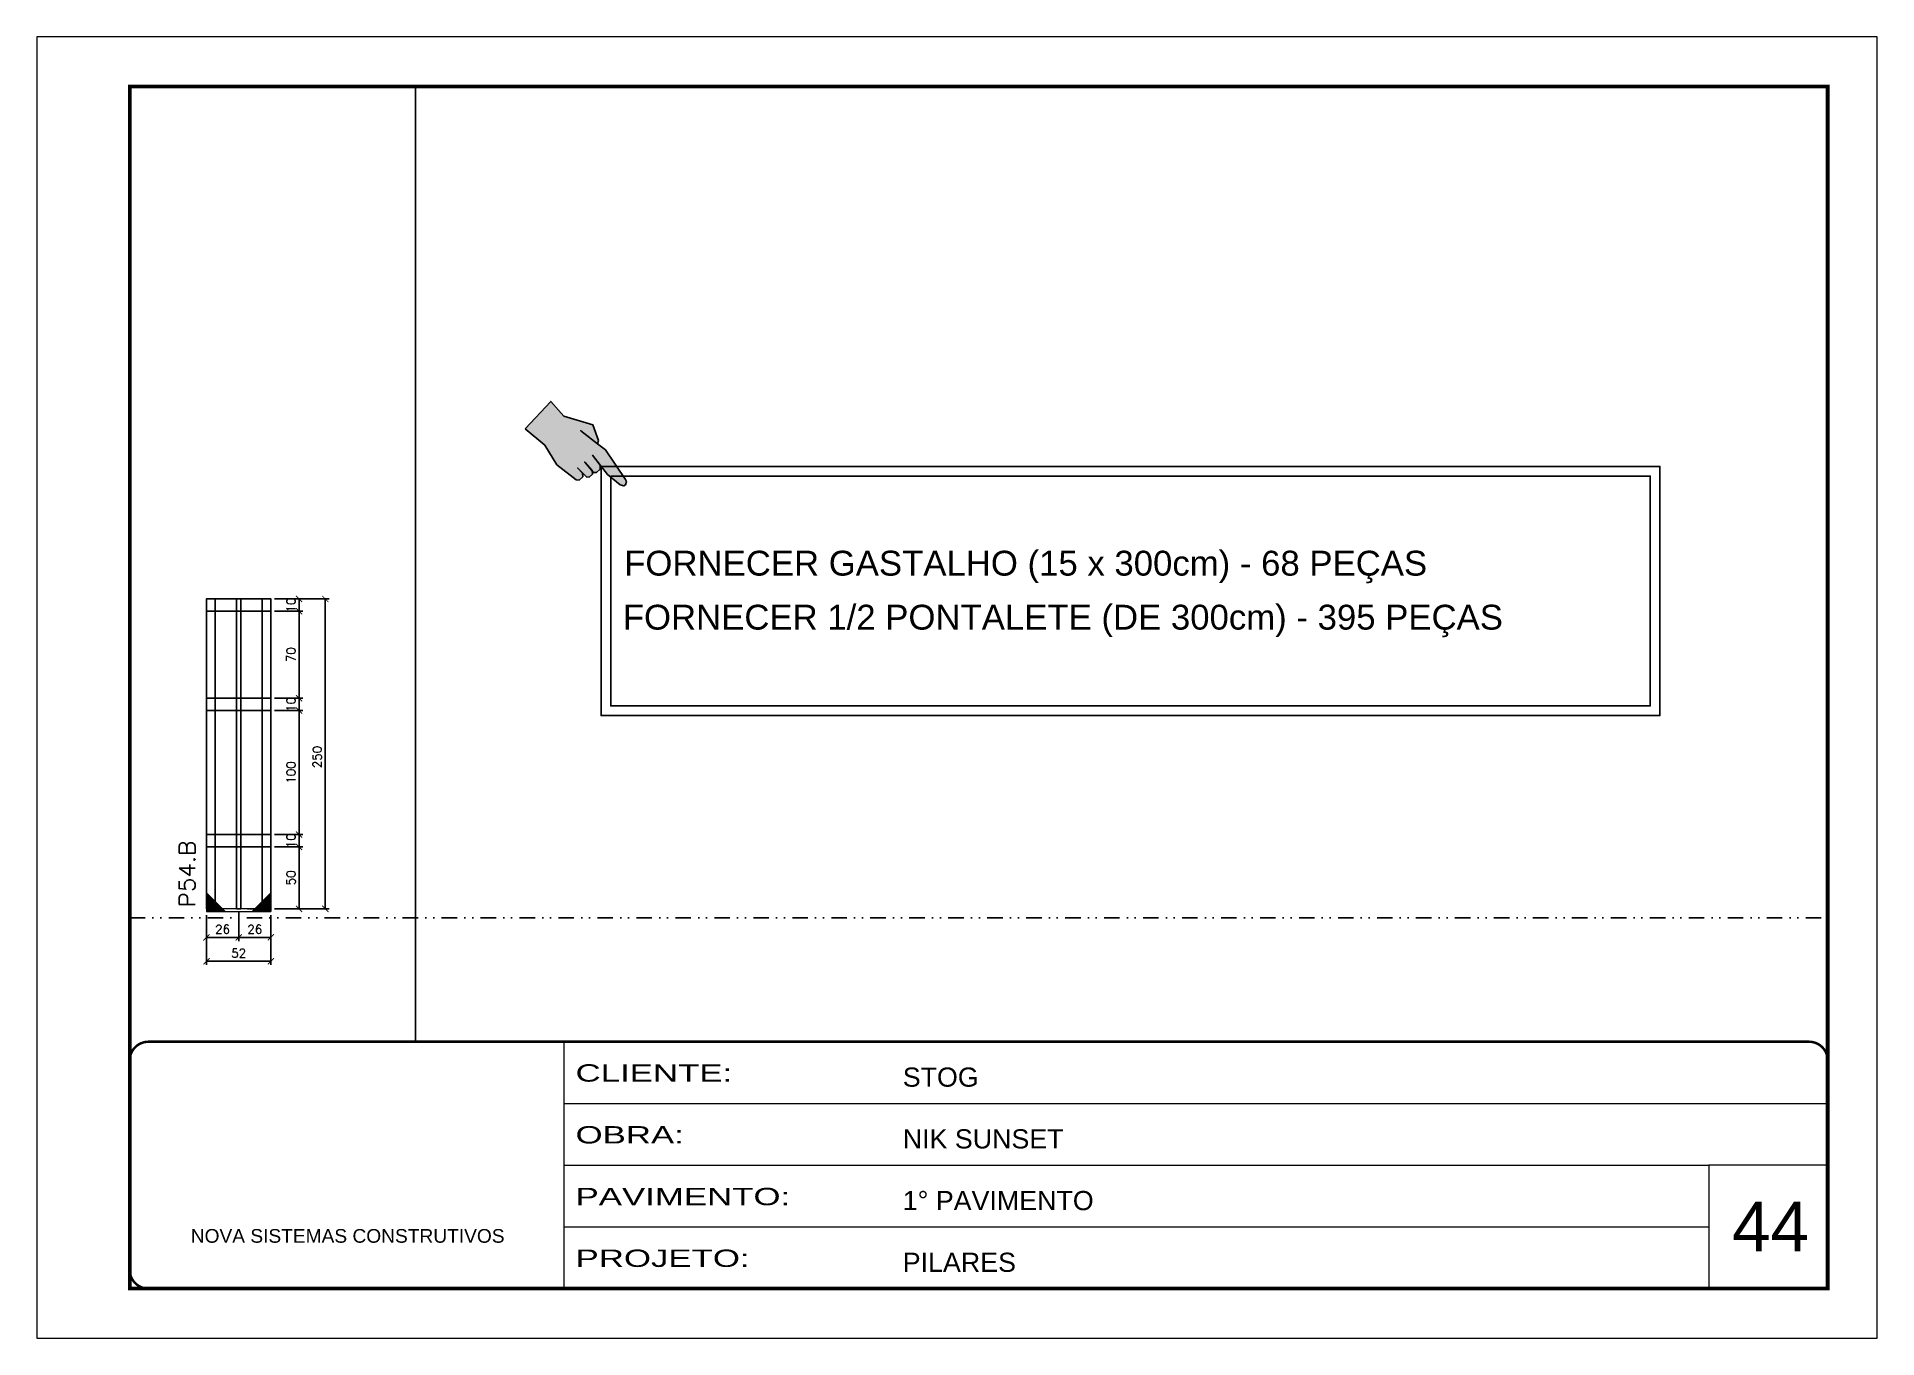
# Model space of a CAD drawing. Header units: millimetres. Extents: x 787 to 8287, y -592 to 17063.
# Drawn here: x 6180 to 7665, y -592 to 458 of the extents above; entities that cross this region are included whole.
import ezdxf

# ---------------------------------------------------------------- set-up
doc = ezdxf.new("R2010")
doc.units = ezdxf.units.MM
for name, pattern in [('CONTINUO', [0]), ('DASHED', [0.75, 0.5, -0.25]), ('DIVIDE2', [0.625, 0.25, -0.125, 0, -0.125, 0, -0.125]), ('HIDDEN', [0.375, 0.25, -0.125])]:
    doc.linetypes.add(name, pattern=pattern)
for name, color, linetype, lineweight in [('CARIMBO', 255, 'Continuous', 9), ('Folhas', 255, 'Continuous', 9), ('Madeira', 126, 'Continuous', 18), ('Sarr 2.2x7', 40, 'Continuous', 9), ('SARRAFO DE PRESSAO', 251, 'DASHED', 9), ('Texto Seção', 7, 'Continuous', 15)]:
    doc.layers.add(name, color=color, linetype=linetype, lineweight=lineweight)
for name, color, linetype in [('COTA', 241, 'Continuous'), ('Nível', 160, 'Continuous'), ('REGUA-80', 111, 'Continuous'), ('SARR_2.2x10', 60, 'Continuous'), ('SARR_3.5x7', 81, 'Continuous'), ('SARR_7x7', 40, 'Continuous'), ('Texto Nível', 251, 'Continuous'), ('va165-sec', 5, 'DASHED')]:
    doc.layers.add(name, color=color, linetype=linetype)
doc.styles.add('ARIAL', font='arial.ttf')
doc.styles.add('REGUA-120', font='ROMANS.shx', dxfattribs={"height": 15})
doc.styles.add('ROMANS', font='romans.shx')
doc.styles.add('Tecnologia', font='')
doc.styles.get('Tecnologia').set_extended_font_data('Forgotten Futurist')
doc.dimstyles.new('Cota Paínel', dxfattribs={"dimtxt": 7, "dimasz": 5, "dimexe": 3, "dimexo": 3, "dimgap": 3, "dimtad": 1, "dimdec": 1, "dimzin": 12, "dimdsep": 46, "dimtxsty": 'ROMANS', "dimblk": 'ARCHTICK', "dimcen": 0, "dimclrd": 4, "dimclre": 4, "dimclrt": 1, "dimadec": 1, "dimazin": 3, "dimtfac": 1, "dimtdec": 1, "dimtmove": 0, "dimatfit": 3, "dimldrblk": 'OBLIQUE', "dimfxl": 0, "dimtolj": 1, "dimtzin": 12, "dimarcsym": 0})

msp = doc.modelspace()

# ---------------------------------------------------------------- texts
at = {"layer": 'CARIMBO', "color": 1, "style": 'ARIAL'}
for s, p in [('FORNECER GASTALHO (15 x 300cm) - 68 PEÇAS ', (6654.44, 23.67)), ('FORNECER 1/2 PONTALETE (DE 300cm) - 395 PEÇAS', (6653.31, -19.9))]:
    msp.add_text(s, height=20.0648, dxfattribs=at).set_placement(p)
at = {"layer": 'CARIMBO', "style": 'ARIAL'}
msp.add_text('44', height=40, dxfattribs=at).set_placement((7548.36, -521.46))
at = {"layer": 'Texto Seção', "style": 'REGUA-120', "width": 1.05}
msp.add_text('P54.B', height=13, rotation=90, dxfattribs=at).set_placement((6308.3, -244.03))

# ---------------------------------------------------------------- blocks, each defined once
blk = doc.blocks.new('9999999999')
at = {"color": 30, "linetype": 'CONTINUO'}
for p, q in [((98564.6, 34230.2), (98564.6, 34429.4)), ((98564.6, 34379.6), (99584, 34379.6)), ((98564.6, 34329.8), (99488, 34329.8)), ((99584, 34329.8), (99488, 34329.8)), ((99488, 34329.8), (99488, 34230.2)), ((98564.6, 34280), (99488, 34280))]:
    blk.add_line(p, q, dxfattribs=at)
at = {"color": 30, "linetype": 'CONTINUO', "const_width": 2}
blk.add_lwpolyline([(99584, 34230.2), (99584, 34414.4, 0.414214), (99569, 34429.4), (98229, 34429.4, 0.414214), (98214, 34414.4), (98214, 34245.2, 0.414214), (98229, 34230.2), (99584, 34230.2)], format="xyb", dxfattribs=at)
at = {"layer": 'Folhas'}
blk.add_lwpolyline([(98139, 34190.2), (99624, 34190.2), (99624, 35240.2), (98139, 35240.2)], close=True, dxfattribs=at)
at = {"layer": 'Folhas', "color": 30, "const_width": 3}
blk.add_lwpolyline([(98214, 34230.2), (99584, 34230.2), (99584, 35200.2), (98214, 35200.2)], close=True, dxfattribs=at)
at = {"color": 7, "linetype": 'Continuous', "ltscale": 5, "style": 'ARIAL'}
for s, height, p in [('STOG', 15.48, (98837.7, 34393.1)), ('NIK SUNSET', 15.48, (98837.7, 34343.3)), ('1° PAVIMENTO', 15.483, (98837.7, 34293.5)), ('NOVA SISTEMAS CONSTRUTIVOS', 11.059, (98263.2, 34267.2)), ('PILARES', 15.48, (98837.7, 34243.7))]:
    blk.add_text(s, height=height, dxfattribs=at).set_placement(p)
at = {"layer": 'Folhas', "color": 7, "style": 'Tecnologia', "width": 1.5}
for s, p in [('CLIENTE:', (98573.7, 34397.2)), ('OBRA:', (98573.7, 34347.3)), ('PAVIMENTO:', (98573.7, 34297.5)), ('PROJETO:', (98573.7, 34247.7))]:
    blk.add_text(s, height=14, dxfattribs=at).set_placement(p)
blk = doc.blocks.new('_ArchTick')
at = {"color": 0, "linetype": 'ByBlock', "const_width": 0.15}
blk.add_lwpolyline([(-0.5, -0.5), (0.5, 0.5)], dxfattribs=at)
blk = doc.blocks.new('*D1006')
at = {"layer": 'COTA', "color": 4, "lineweight": -2}
for p, q in [((6317.4, -250.4), (6317.4, -271.2)), ((6343.4, -248.2), (6343.4, -271.2)), ((6317.4, -268.2), (6343.4, -268.2))]:
    blk.add_line(p, q, dxfattribs=at)
at = {"layer": 'Defpoints', "color": 0}
for p in [(6317.4, -247.4), (6343.4, -245.2), (6343.4, -268.2)]:
    blk.add_point(p, dxfattribs=at)
at = {"layer": 'COTA', "color": 4, "lineweight": -2, "xscale": 5, "yscale": 5, "zscale": 5, "rotation": 180}
blk.add_blockref('_ArchTick', (6317.4, -268.2), dxfattribs=at)
at = {"layer": 'COTA', "color": 4, "lineweight": -2, "xscale": 5, "yscale": 5, "zscale": 5}
blk.add_blockref('_ArchTick', (6343.4, -268.2), dxfattribs=at)
at = {"layer": 'COTA', "color": 1, "insert": (6330.4, -261.7), "char_height": 7, "attachment_point": 5, "style": 'ROMANS'}
blk.add_mtext('\\A1;26', dxfattribs=at)
blk = doc.blocks.new('_Oblique')
at = {"color": 0, "linetype": 'ByBlock', "lineweight": -2}
blk.add_line((-0.5, -0.5), (0.5, 0.5), dxfattribs=at)
blk = doc.blocks.new('*D1007')
at = {"layer": 'COTA', "color": 4, "lineweight": -2}
for p, q in [((6343.4, -248.2), (6343.4, -271.2)), ((6369.4, -250.4), (6369.4, -271.2)), ((6343.4, -268.2), (6369.4, -268.2))]:
    blk.add_line(p, q, dxfattribs=at)
at = {"layer": 'Defpoints', "color": 0}
for p in [(6343.4, -245.2), (6369.4, -247.4), (6369.4, -268.2)]:
    blk.add_point(p, dxfattribs=at)
at = {"layer": 'COTA', "color": 4, "lineweight": -2, "xscale": 5, "yscale": 5, "zscale": 5, "rotation": 180}
blk.add_blockref('_ArchTick', (6343.4, -268.2), dxfattribs=at)
at = {"layer": 'COTA', "color": 4, "lineweight": -2, "xscale": 5, "yscale": 5, "zscale": 5}
blk.add_blockref('_ArchTick', (6369.4, -268.2), dxfattribs=at)
at = {"layer": 'COTA', "color": 1, "insert": (6356.4, -261.7), "char_height": 7, "attachment_point": 5, "style": 'ROMANS'}
blk.add_mtext('\\A1;26', dxfattribs=at)
blk = doc.blocks.new('*D1008')
at = {"layer": 'COTA', "color": 4, "lineweight": -2}
for p, q in [((6317.4, -250.4), (6317.4, -290.5)), ((6369.4, -250.4), (6369.4, -290.5)), ((6317.4, -287.5), (6369.4, -287.5))]:
    blk.add_line(p, q, dxfattribs=at)
at = {"layer": 'Defpoints', "color": 0}
for p in [(6317.4, -247.4), (6369.4, -247.4), (6369.4, -287.5)]:
    blk.add_point(p, dxfattribs=at)
at = {"layer": 'COTA', "color": 4, "lineweight": -2, "xscale": 5, "yscale": 5, "zscale": 5, "rotation": 180}
blk.add_blockref('_ArchTick', (6317.4, -287.5), dxfattribs=at)
at = {"layer": 'COTA', "color": 4, "lineweight": -2, "xscale": 5, "yscale": 5, "zscale": 5}
blk.add_blockref('_ArchTick', (6369.4, -287.5), dxfattribs=at)
at = {"layer": 'COTA', "color": 1, "insert": (6343.4, -281), "char_height": 7, "attachment_point": 5, "style": 'ROMANS'}
blk.add_mtext('\\A1;52', dxfattribs=at)
blk = doc.blocks.new('*D1009')
at = {"layer": 'COTA', "color": 4, "lineweight": -2}
for p, q in [((6372.4, -195.2), (6395.1, -195.2)), ((6392.1, -245.2), (6392.1, -195.2)), ((6372.4, -245.2), (6395.1, -245.2))]:
    blk.add_line(p, q, dxfattribs=at)
at = {"layer": 'Defpoints', "color": 0}
for p in [(6369.4, -195.2), (6392.1, -195.2), (6369.4, -245.2)]:
    blk.add_point(p, dxfattribs=at)
at = {"layer": 'COTA', "color": 4, "lineweight": -2, "xscale": 5, "yscale": 5, "zscale": 5}
for p, rotation in [((6392.1, -195.2), 90), ((6392.1, -245.2), 270)]:
    blk.add_blockref('_ArchTick', p, dxfattribs=dict(at, rotation=rotation))
at = {"layer": 'COTA', "color": 1, "insert": (6385.6, -220.2), "char_height": 7, "attachment_point": 5, "rotation": 90, "style": 'ROMANS'}
blk.add_mtext('\\A1;50', dxfattribs=at)
blk = doc.blocks.new('*D1010')
at = {"layer": 'COTA', "color": 4, "lineweight": -2}
for p, q in [((6372.4, -185.2), (6395.1, -185.2)), ((6392.1, -195.2), (6392.1, -185.2)), ((6372.4, -195.2), (6395.1, -195.2))]:
    blk.add_line(p, q, dxfattribs=at)
at = {"layer": 'Defpoints', "color": 0}
for p in [(6369.4, -185.2), (6392.1, -185.2), (6369.4, -195.2)]:
    blk.add_point(p, dxfattribs=at)
at = {"layer": 'COTA', "color": 4, "lineweight": -2, "xscale": 5, "yscale": 5, "zscale": 5}
for p, rotation in [((6392.1, -185.2), 90), ((6392.1, -195.2), 270)]:
    blk.add_blockref('_ArchTick', p, dxfattribs=dict(at, rotation=rotation))
at = {"layer": 'COTA', "color": 1, "insert": (6385.6, -190.2), "char_height": 7, "attachment_point": 5, "rotation": 90, "style": 'ROMANS'}
blk.add_mtext('\\A1;10', dxfattribs=at)
blk = doc.blocks.new('*D1011')
at = {"layer": 'COTA', "color": 4, "lineweight": -2}
for p, q in [((6372.4, -85.2), (6395.1, -85.2)), ((6392.1, -185.2), (6392.1, -85.2)), ((6372.4, -185.2), (6395.1, -185.2))]:
    blk.add_line(p, q, dxfattribs=at)
at = {"layer": 'Defpoints', "color": 0}
for p in [(6369.4, -85.2), (6392.1, -85.2), (6369.4, -185.2)]:
    blk.add_point(p, dxfattribs=at)
at = {"layer": 'COTA', "color": 4, "lineweight": -2, "xscale": 5, "yscale": 5, "zscale": 5}
for p, rotation in [((6392.1, -85.2), 90), ((6392.1, -185.2), 270)]:
    blk.add_blockref('_ArchTick', p, dxfattribs=dict(at, rotation=rotation))
at = {"layer": 'COTA', "color": 1, "insert": (6385.6, -135.2), "char_height": 7, "attachment_point": 5, "rotation": 90, "style": 'ROMANS'}
blk.add_mtext('\\A1;100', dxfattribs=at)
blk = doc.blocks.new('*D1012')
at = {"layer": 'COTA', "color": 4, "lineweight": -2}
for p, q in [((6372.4, -75.2), (6395.1, -75.2)), ((6372.4, -85.2), (6395.1, -85.2)), ((6392.1, -85.2), (6392.1, -75.2))]:
    blk.add_line(p, q, dxfattribs=at)
at = {"layer": 'Defpoints', "color": 0}
for p in [(6369.4, -75.2), (6369.4, -85.2), (6392.1, -75.2)]:
    blk.add_point(p, dxfattribs=at)
at = {"layer": 'COTA', "color": 4, "lineweight": -2, "xscale": 5, "yscale": 5, "zscale": 5}
for p, rotation in [((6392.1, -75.2), 90), ((6392.1, -85.2), 270)]:
    blk.add_blockref('_ArchTick', p, dxfattribs=dict(at, rotation=rotation))
at = {"layer": 'COTA', "color": 1, "insert": (6385.6, -80.2), "char_height": 7, "attachment_point": 5, "rotation": 90, "style": 'ROMANS'}
blk.add_mtext('\\A1;10', dxfattribs=at)
blk = doc.blocks.new('*D1013')
at = {"layer": 'COTA', "color": 4, "lineweight": -2}
for p, q in [((6372.4, -5.1), (6395.1, -5.1)), ((6392.1, -75.2), (6392.1, -5.1)), ((6372.4, -75.2), (6395.1, -75.2))]:
    blk.add_line(p, q, dxfattribs=at)
at = {"layer": 'Defpoints', "color": 0}
for p in [(6369.4, -5.1), (6392.1, -5.1), (6369.4, -75.2)]:
    blk.add_point(p, dxfattribs=at)
at = {"layer": 'COTA', "color": 4, "lineweight": -2, "xscale": 5, "yscale": 5, "zscale": 5}
for p, rotation in [((6392.1, -5.1), 90), ((6392.1, -75.2), 270)]:
    blk.add_blockref('_ArchTick', p, dxfattribs=dict(at, rotation=rotation))
at = {"layer": 'COTA', "color": 1, "insert": (6385.6, -40.1), "char_height": 7, "attachment_point": 5, "rotation": 90, "style": 'ROMANS'}
blk.add_mtext('\\A1;70', dxfattribs=at)
blk = doc.blocks.new('*D1014')
at = {"layer": 'COTA', "color": 4, "lineweight": -2}
for p, q in [((6372.4, 4.8), (6416.3, 4.8)), ((6413.3, -245.2), (6413.3, 4.8)), ((6372.4, -245.2), (6416.3, -245.2))]:
    blk.add_line(p, q, dxfattribs=at)
at = {"layer": 'Defpoints', "color": 0}
for p in [(6369.4, 4.8), (6413.3, 4.8), (6369.4, -245.2)]:
    blk.add_point(p, dxfattribs=at)
at = {"layer": 'COTA', "color": 4, "lineweight": -2, "xscale": 5, "yscale": 5, "zscale": 5}
for p, rotation in [((6413.3, 4.8), 90), ((6413.3, -245.2), 270)]:
    blk.add_blockref('_ArchTick', p, dxfattribs=dict(at, rotation=rotation))
at = {"layer": 'COTA', "color": 1, "insert": (6406.8, -122.7), "char_height": 7, "attachment_point": 5, "rotation": 90, "style": 'ROMANS'}
blk.add_mtext('\\A1;250', dxfattribs=at)
blk = doc.blocks.new('*D1015')
at = {"layer": 'COTA', "color": 4, "lineweight": -2}
for p, q in [((6372.4, 4.9), (6395.1, 4.9)), ((6392.1, -5.1), (6392.1, 4.9)), ((6372.4, -5.1), (6395.1, -5.1))]:
    blk.add_line(p, q, dxfattribs=at)
at = {"layer": 'Defpoints', "color": 0}
for p in [(6369.4, 4.9), (6392.1, 4.9), (6369.4, -5.1)]:
    blk.add_point(p, dxfattribs=at)
at = {"layer": 'COTA', "color": 4, "lineweight": -2, "xscale": 5, "yscale": 5, "zscale": 5}
for p, rotation in [((6392.1, 4.9), 90), ((6392.1, -5.1), 270)]:
    blk.add_blockref('_ArchTick', p, dxfattribs=dict(at, rotation=rotation))
at = {"layer": 'COTA', "color": 1, "insert": (6385.6, -0.1), "char_height": 7, "attachment_point": 5, "rotation": 90, "style": 'ROMANS'}
blk.add_mtext('\\A1;10', dxfattribs=at)
blk = doc.blocks.new('INDICADOR')
at = {"layer": 'va165-sec', "ltscale": 100}
blk.add_hatch(color=61, dxfattribs=at).paths.add_polyline_path([(-59.7, -24.5), (-37.5, -24.3), (-35.4, -22.8), (-34.7, -18.5), (-36.9, -15.9), (-32.1, -16.5), (-29.9, -15.1), (-29.3, -11.2), (-31.5, -8.9), (-29.5, -9.3), (-27.5, -7.7), (-26.6, -3.4), (-28.9, -0.4), (-18.5, -2.8), (-3.7, -3.1), (-0.7, -1.9), (0, 0), (-1.3, 2.8), (-2.9, 3.5), (-33.7, 13.2), (-42.6, 13.1), (-44, 16), (-56.7, 23.9), (-82.1, 13.8), (-99.5, 16.7), (-102.1, -17), (-79.1, -17.5)])
at = {"layer": 'REGUA-80', "color": 1}
blk.add_lwpolyline([(-102.1, -17), (-79.1, -17.5), (-59.7, -24.5), (-37.5, -24.3), (-35.4, -22.8), (-34.7, -18.5), (-36.9, -15.9), (-43.1, -15.1), (-32.1, -16.5), (-29.9, -15.1), (-29.3, -11.2), (-31.5, -8.9), (-41.5, -7), (-29.5, -9.3), (-27.5, -7.7), (-26.6, -3.4), (-28.9, -0.4), (-39.8, 2.2), (-18.5, -2.8), (-3.7, -3.1), (-0.7, -1.9), (0, 0), (-1.3, 2.8), (-2.9, 3.5), (-33.7, 13.2), (-42.6, 13.1), (-61.9, 12.9), (-42.6, 13.1), (-44, 16), (-56.7, 23.9), (-82.1, 13.8), (-99.5, 16.7), (-102.1, -17)], dxfattribs=at)
blk = doc.blocks.new('DEDADA')
at = {"linetype": 'Continuous', "ltscale": 100, "xscale": 0.5000000000004939, "yscale": 0.5000000000004939, "zscale": 0.5000000000004939, "rotation": 321.5463332659798}
blk.add_blockref('INDICADOR', (63.07, 17.03), dxfattribs=at)

# ---------------------------------------------------------------- dimensions: what is measured, and where the dimension line sits
at = {"layer": 'COTA'}
for base, p1, p2, picture, middle in [((6392.09, 4.87), (6369.39, -5.13), (6369.39, 4.87), '*D1015', (6392.09, -0.13)), ((6413.3, 4.84), (6369.39, -245.2), (6369.39, 4.84), '*D1014', (6413.3, -122.68)), ((6392.09, -75.16), (6369.39, -85.16), (6369.39, -75.16), '*D1012', (6392.09, -80.16)), ((6392.09, -185.16), (6369.39, -195.16), (6369.39, -185.16), '*D1010', (6392.09, -190.16))]:
    dim = msp.add_linear_dim(base=base, p1=p1, p2=p2, angle=90, dimstyle='Cota Paínel', dxfattribs=at)
    dim.commit()
    dim.dimension.update_dxf_attribs({"geometry": picture, "text_midpoint": middle, "dimtype": 160})
for base, p1, p2, picture, middle in [((6392.09, -5.13), (6369.39, -75.16), (6369.39, -5.13), '*D1013', (6385.59, -40.14)), ((6392.09, -85.16), (6369.39, -185.16), (6369.39, -85.16), '*D1011', (6385.59, -135.16)), ((6392.09, -195.16), (6369.39, -245.16), (6369.39, -195.16), '*D1009', (6385.59, -220.16))]:
    dim = msp.add_linear_dim(base=base, p1=p1, p2=p2, angle=90, dimstyle='Cota Paínel', dxfattribs=at)
    dim.commit()
    dim.dimension.update_dxf_attribs({"geometry": picture, "text_midpoint": middle})
for base, p1, p2, picture, middle in [((6343.39, -268.18), (6317.39, -247.36), (6343.39, -245.16), '*D1006', (6330.39, -261.68)), ((6369.39, -287.54), (6317.39, -247.36), (6369.39, -247.36), '*D1008', (6343.39, -281.04)), ((6369.39, -268.18), (6343.39, -245.16), (6369.39, -247.36), '*D1007', (6356.39, -261.68))]:
    dim = msp.add_linear_dim(base=base, p1=p1, p2=p2, dimstyle='Cota Paínel', dxfattribs=at)
    dim.commit()
    dim.dimension.update_dxf_attribs({"geometry": picture, "text_midpoint": middle})

# ---------------------------------------------------------------- hatches: boundary and pattern name
at = {"layer": 'Madeira'}
h = msp.add_hatch(color=252, dxfattribs=at)
h.dxf.hatch_style = 2
h.paths.add_polyline_path([(6317.39, -232.36), (6317.39, -247.36), (6332.39, -247.36)])
h = msp.add_hatch(color=252, dxfattribs=at)
h.dxf.hatch_style = 2
h.paths.add_polyline_path([(6369.39, -232.36), (6369.39, -247.36), (6354.39, -247.36)])

# ---------------------------------------------------------------- linework, layer by layer
at = {"color": 1}
for points in [[(6635.75, 111.82), (7490.17, 111.82), (7490.17, -89.24), (6635.75, -89.24)], [(6643.57, 103.99), (7482.35, 103.99), (7482.35, -81.42), (6643.57, -81.42)]]:
    msp.add_lwpolyline(points, close=True, dxfattribs=at)
at = {"layer": 'Madeira', "color": 250, "linetype": 'HIDDEN'}
for p, q in [((6320.89, -235.86), (6320.89, -245.16)), ((6365.89, -235.86), (6365.89, -245.16)), ((6327.22, -245.16), (6317.39, -245.16)), ((6327.22, -245.16), (6317.39, -245.16)), ((6359.56, -245.16), (6369.39, -245.16)), ((6359.56, -245.16), (6369.39, -245.16))]:
    msp.add_line(p, q, dxfattribs=at)
at = {"layer": 'Madeira', "color": 1, "linetype": 'HIDDEN'}
for p, q in [((6320.89, -235.86), (6320.89, -245.16)), ((6365.89, -235.86), (6365.89, -245.16)), ((6333.19, -245.16), (6317.39, -245.16)), ((6324.39, -239.36), (6324.39, -245.16)), ((6350.59, -245.16), (6369.39, -245.16))]:
    msp.add_line(p, q, dxfattribs=at)
at = {"layer": 'Madeira', "color": 250}
msp.add_line((6317.39, -245.16), (6317.39, -247.36), dxfattribs=at)
msp.add_line((6317.39, -245.16), (6317.39, -247.36), dxfattribs=at)
msp.add_line((6317.39, -245.16), (6317.39, -247.36), dxfattribs=at)
at = {"layer": 'Madeira', "color": 0}
for points in [[(6317.39, -232.36), (6317.39, -247.36), (6332.39, -247.36), (6317.39, -232.36)], [(6369.39, -232.36), (6369.39, -247.36), (6354.39, -247.36), (6369.39, -232.36)]]:
    msp.add_lwpolyline(points, dxfattribs=at)
at = {"layer": 'Nível', "color": 4, "linetype": 'DIVIDE2', "ltscale": 50}
msp.add_line((6255.5, -252.33), (7625.5, -252.33), dxfattribs=at)
at = {"layer": 'Sarr 2.2x7'}
msp.add_lwpolyline([(6369.39, -245.16), (6317.39, -245.16), (6317.39, -247.36), (6369.39, -247.36)], close=True, dxfattribs=at)
msp.add_lwpolyline([(6369.39, -245.16), (6317.39, -245.16), (6317.39, -247.36), (6369.39, -247.36)], close=True, dxfattribs=at)
at = {"layer": 'SARR_2.2x10'}
for points in [[(6317.39, 4.87), (6369.39, 4.87), (6369.39, -5.13), (6317.39, -5.13)], [(6317.39, 4.87), (6369.39, 4.87), (6369.39, -5.13), (6317.39, -5.13)], [(6317.39, -75.16), (6369.39, -75.16), (6369.39, -85.16), (6317.39, -85.16)], [(6317.39, -75.16), (6369.39, -75.16), (6369.39, -85.16), (6317.39, -85.16)], [(6317.39, -185.16), (6369.39, -185.16), (6369.39, -195.16), (6317.39, -195.16)], [(6317.39, -185.16), (6369.39, -185.16), (6369.39, -195.16), (6317.39, -195.16)]]:
    msp.add_lwpolyline(points, close=True, dxfattribs=at)
at = {"layer": 'SARR_3.5x7'}
for p, q in [((6341.64, -245.16), (6341.64, 4.87)), ((6341.64, 4.87), (6343.39, 4.87)), ((6341.64, -245.16), (6341.64, 4.87)), ((6341.64, 4.87), (6343.39, 4.87)), ((6345.14, 4.87), (6343.39, 4.87)), ((6345.14, 4.87), (6343.39, 4.87)), ((6345.14, -245.16), (6345.14, 4.87)), ((6345.14, -245.16), (6345.14, 4.87)), ((6341.64, -245.16), (6343.39, -245.16)), ((6341.64, -245.16), (6343.39, -245.16)), ((6345.14, -245.16), (6343.39, -245.16)), ((6345.14, -245.16), (6343.39, -245.16))]:
    msp.add_line(p, q, dxfattribs=at)
at = {"layer": 'SARR_7x7'}
for points in [[(6317.39, -245.16), (6324.39, -245.16), (6324.39, 4.87), (6317.39, 4.87)], [(6317.39, -245.16), (6324.39, -245.16), (6324.39, 4.87), (6317.39, 4.87)], [(6362.39, -245.16), (6369.39, -245.16), (6369.39, 4.87), (6362.39, 4.87)], [(6362.39, -245.16), (6369.39, -245.16), (6369.39, 4.87), (6362.39, 4.87)]]:
    msp.add_lwpolyline(points, close=True, dxfattribs=at)
at = {"layer": 'Texto Nível'}
msp.add_line((6485.98, -352.37), (6485.98, 418.39), dxfattribs=at)
msp.add_line((6485.98, -352.37), (6485.98, 418.39), dxfattribs=at)

# ---------------------------------------------------------------- block references
at = {"lineweight": 5, "xscale": 1.791027142672635, "yscale": 1.791027142672635, "zscale": 0.5970090475575454}
msp.add_blockref('DEDADA', (6542.66, 66.54), dxfattribs=at)
at = {"layer": 'SARRAFO DE PRESSAO', "color": 6, "linetype": 'ByBlock'}
msp.add_blockref('9999999999', (-91958.48, -34781.81), dxfattribs=at)

msp.set_redraw_order([(e.dxf.handle, doc.entitydb.next_handle()) for e in msp.query("TEXT MTEXT ATTDEF DIMENSION ARC_DIMENSION")])  # texts and dimensions are drawn at this point

doc.saveas('drawing.dxf')
